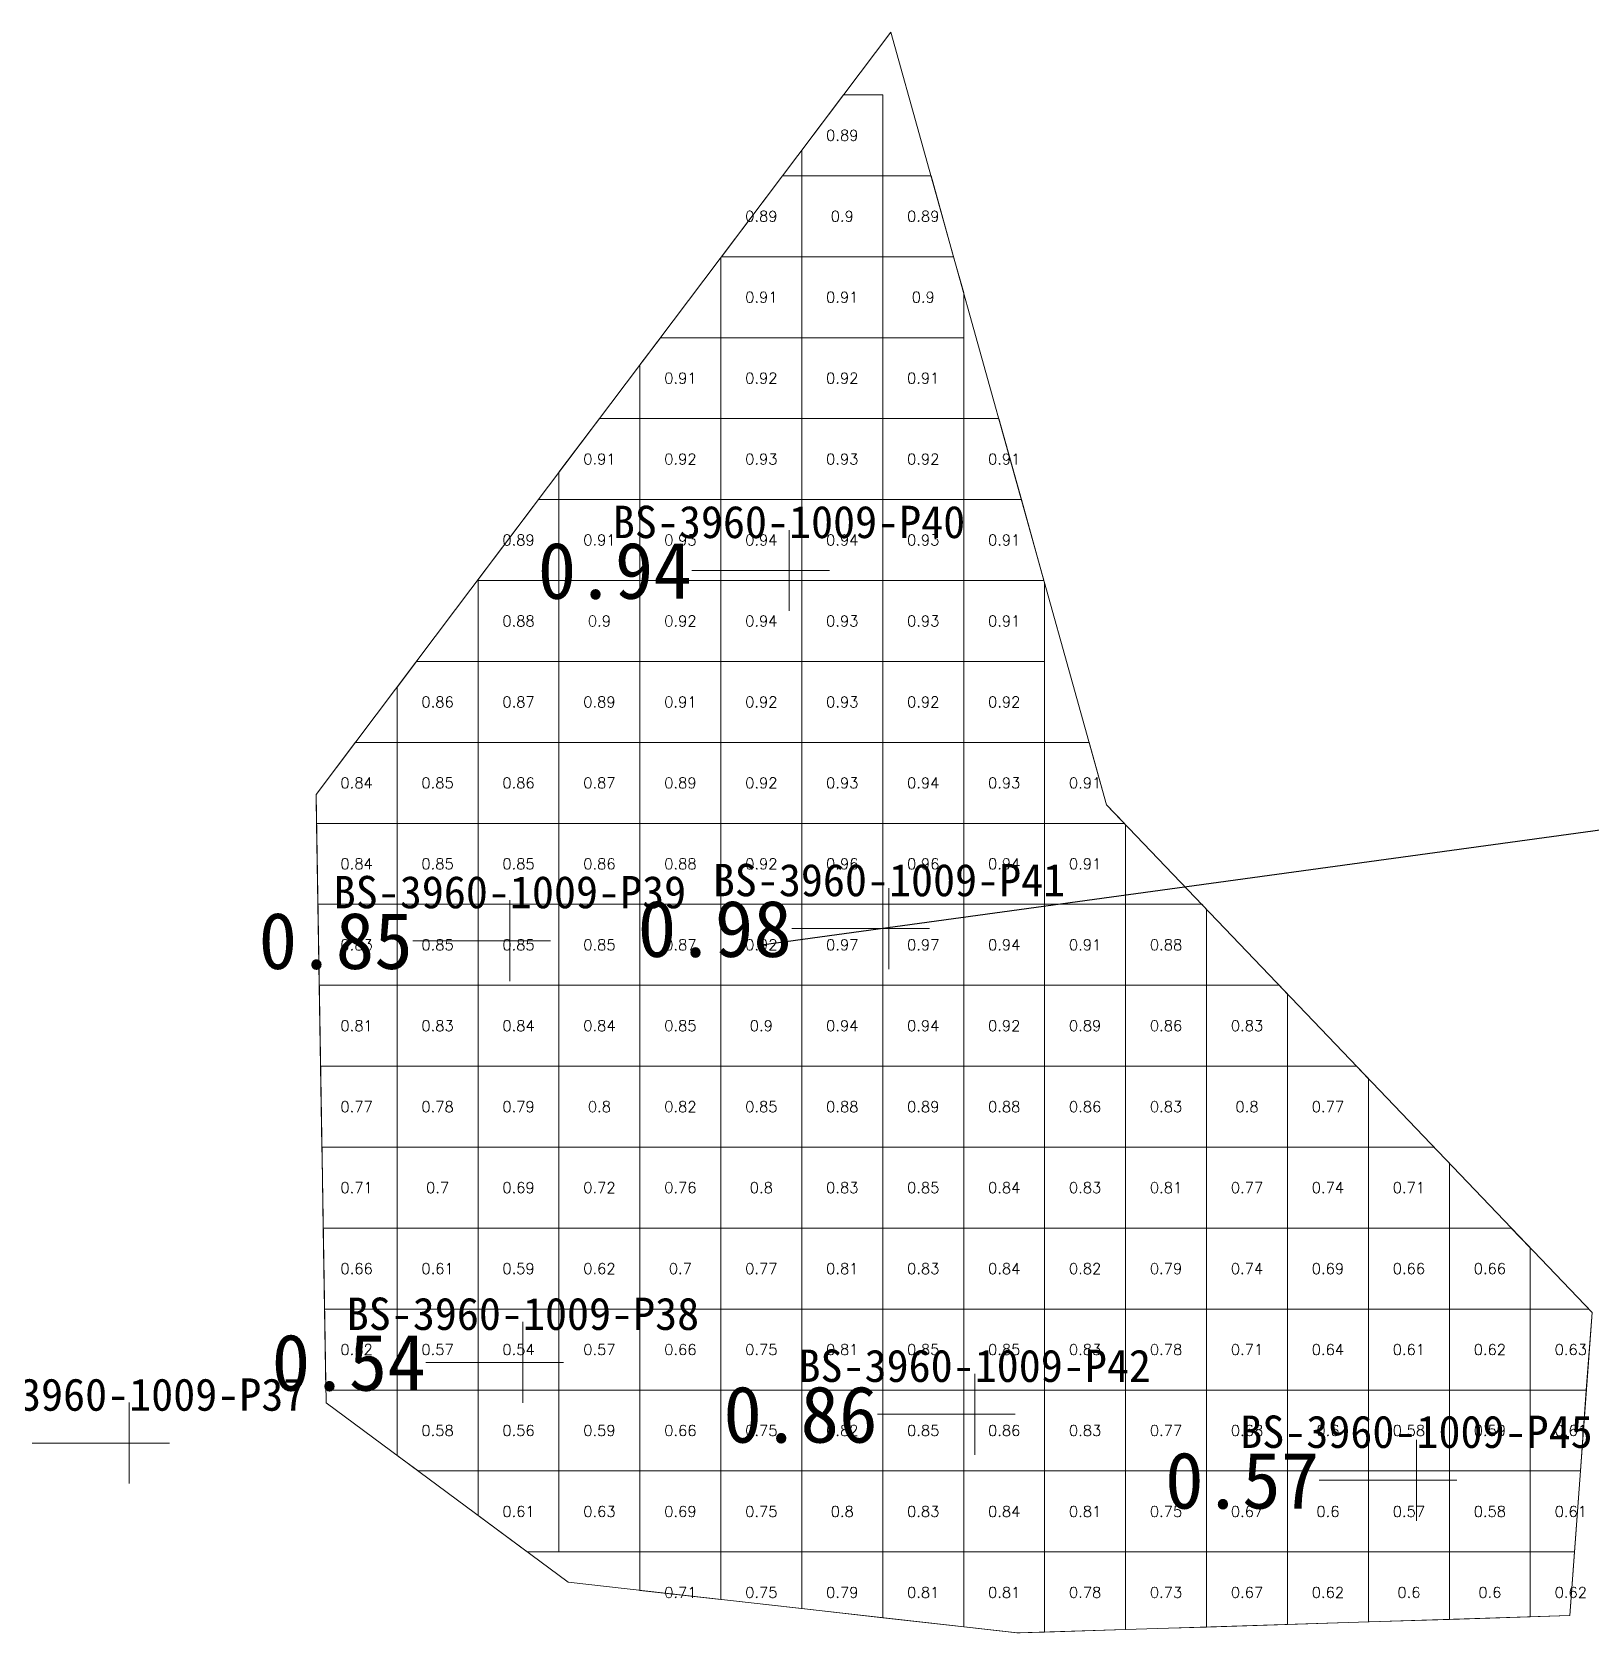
# Model space of a CAD drawing. Header units: inches. Extents: x 469908 to 470062, y 4349724 to 4349845.
# Drawn here: x 470004.42 to 470023.69, y 4349825.17 to 4349844.95 of the extents above; entities that cross this region are included whole.
import ezdxf
from ezdxf.enums import TextEntityAlignment as Align

# ---------------------------------------------------------------- set-up
doc = ezdxf.new("R2010")
doc.units = ezdxf.units.IN
doc.header["$MEASUREMENT"] = 0
for name, color, linetype, lineweight in [('0.500-1.000', 7, 'Continuous', 0), ('孔口文字', 7, 'Continuous', 0), ('点', 7, 'Continuous', 0), ('爆区方格网', 7, 'Continuous', 0), ('线条', 7, 'Continuous', 0), ('钻孔', 7, 'Continuous', 0)]:
    doc.layers.add(name, color=color, linetype=linetype, lineweight=lineweight)
doc.styles.add('3dmine_textStyle_1', font='txt.shx', dxfattribs={"height": 1, "bigfont": 'gbcbig.shx'})
doc.styles.add('3dmine_textStyle_2', font='simsunb.ttf', dxfattribs={"height": 1})

msp = doc.modelspace()

# ---------------------------------------------------------------- texts
at = {"color": 4, "linetype": 'Continuous', "lineweight": 0, "true_color": 0x00ffff, "style": '3dmine_textStyle_1'}
for s, p in [('0.89', (470014.429, 4349843.675, 3955.184)), ('0.89', (470013.429, 4349842.675, 3955.184)), ('0.9', (470014.429, 4349842.675, 3955.184)), ('0.89', (470015.429, 4349842.675, 3955.184)), ('0.91', (470013.429, 4349841.675, 3955.184)), ('0.91', (470014.429, 4349841.675, 3955.184)), ('0.9', (470015.429, 4349841.675, 3955.184)), ('0.91', (470012.429, 4349840.675, 3955.184)), ('0.92', (470013.429, 4349840.675, 3955.184)), ('0.92', (470014.429, 4349840.675, 3955.184)), ('0.91', (470015.429, 4349840.675, 3955.184)), ('0.91', (470011.429, 4349839.675, 3955.184)), ('0.92', (470012.429, 4349839.675, 3955.184)), ('0.93', (470013.429, 4349839.675, 3955.184)), ('0.93', (470014.429, 4349839.675, 3955.184)), ('0.92', (470015.429, 4349839.675, 3955.184)), ('0.91', (470016.429, 4349839.675, 3955.184)), ('0.89', (470010.429, 4349838.675, 3955.184)), ('0.91', (470011.429, 4349838.675, 3955.184)), ('0.93', (470012.429, 4349838.675, 3955.184)), ('0.94', (470013.429, 4349838.675, 3955.184)), ('0.94', (470014.429, 4349838.675, 3955.184)), ('0.93', (470015.429, 4349838.675, 3955.184)), ('0.91', (470016.429, 4349838.675, 3955.184)), ('0.88', (470010.429, 4349837.675, 3955.184)), ('0.9', (470011.429, 4349837.675, 3955.184)), ('0.92', (470012.429, 4349837.675, 3955.184)), ('0.94', (470013.429, 4349837.675, 3955.184)), ('0.93', (470014.429, 4349837.675, 3955.184)), ('0.93', (470015.429, 4349837.675, 3955.184)), ('0.91', (470016.429, 4349837.675, 3955.184)), ('0.86', (470009.429, 4349836.675, 3955.184)), ('0.87', (470010.429, 4349836.675, 3955.184)), ('0.89', (470011.429, 4349836.675, 3955.184)), ('0.91', (470012.429, 4349836.675, 3955.184)), ('0.92', (470013.429, 4349836.675, 3955.184)), ('0.93', (470014.429, 4349836.675, 3955.184)), ('0.92', (470015.429, 4349836.675, 3955.184)), ('0.92', (470016.429, 4349836.675, 3955.184)), ('0.84', (470008.429, 4349835.675, 3955.184)), ('0.85', (470009.429, 4349835.675, 3955.184)), ('0.86', (470010.429, 4349835.675, 3955.184)), ('0.87', (470011.429, 4349835.675, 3955.184)), ('0.89', (470012.429, 4349835.675, 3955.184)), ('0.92', (470013.429, 4349835.675, 3955.184)), ('0.93', (470014.429, 4349835.675, 3955.184)), ('0.94', (470015.429, 4349835.675, 3955.184)), ('0.93', (470016.429, 4349835.675, 3955.184)), ('0.91', (470017.429, 4349835.675, 3955.184)), ('0.84', (470008.429, 4349834.675, 3955.184)), ('0.85', (470009.429, 4349834.675, 3955.184)), ('0.85', (470010.429, 4349834.675, 3955.184)), ('0.86', (470011.429, 4349834.675, 3955.184)), ('0.88', (470012.429, 4349834.675, 3955.184)), ('0.92', (470013.429, 4349834.675, 3955.184)), ('0.96', (470014.429, 4349834.675, 3955.184)), ('0.96', (470015.429, 4349834.675, 3955.184)), ('0.94', (470016.429, 4349834.675, 3955.184)), ('0.91', (470017.429, 4349834.675, 3955.184)), ('0.83', (470008.429, 4349833.675, 3955.184)), ('0.85', (470009.429, 4349833.675, 3955.184)), ('0.85', (470010.429, 4349833.675, 3955.184)), ('0.85', (470011.429, 4349833.675, 3955.184)), ('0.87', (470012.429, 4349833.675, 3955.184)), ('0.92', (470013.429, 4349833.675, 3955.184)), ('0.97', (470014.429, 4349833.675, 3955.184)), ('0.97', (470015.429, 4349833.675, 3955.184)), ('0.94', (470016.429, 4349833.675, 3955.184)), ('0.91', (470017.429, 4349833.675, 3955.184)), ('0.88', (470018.429, 4349833.675, 3955.184)), ('0.81', (470008.429, 4349832.675, 3955.184)), ('0.83', (470009.429, 4349832.675, 3955.184)), ('0.84', (470010.429, 4349832.675, 3955.184)), ('0.84', (470011.429, 4349832.675, 3955.184)), ('0.85', (470012.429, 4349832.675, 3955.184)), ('0.9', (470013.429, 4349832.675, 3955.184)), ('0.94', (470014.429, 4349832.675, 3955.184)), ('0.94', (470015.429, 4349832.675, 3955.184)), ('0.92', (470016.429, 4349832.675, 3955.184)), ('0.89', (470017.429, 4349832.675, 3955.184)), ('0.86', (470018.429, 4349832.675, 3955.184)), ('0.83', (470019.429, 4349832.675, 3955.184)), ('0.77', (470008.429, 4349831.675, 3955.184)), ('0.78', (470009.429, 4349831.675, 3955.184)), ('0.79', (470010.429, 4349831.675, 3955.184)), ('0.8', (470011.429, 4349831.675, 3955.184)), ('0.82', (470012.429, 4349831.675, 3955.184)), ('0.85', (470013.429, 4349831.675, 3955.184)), ('0.88', (470014.429, 4349831.675, 3955.184)), ('0.89', (470015.429, 4349831.675, 3955.184)), ('0.88', (470016.429, 4349831.675, 3955.184)), ('0.86', (470017.429, 4349831.675, 3955.184)), ('0.83', (470018.429, 4349831.675, 3955.184)), ('0.8', (470019.429, 4349831.675, 3955.184)), ('0.77', (470020.429, 4349831.675, 3955.184)), ('0.71', (470008.429, 4349830.675, 3955.184)), ('0.7', (470009.429, 4349830.675, 3955.184)), ('0.69', (470010.429, 4349830.675, 3955.184)), ('0.72', (470011.429, 4349830.675, 3955.184)), ('0.76', (470012.429, 4349830.675, 3955.184)), ('0.8', (470013.429, 4349830.675, 3955.184)), ('0.83', (470014.429, 4349830.675, 3955.184)), ('0.85', (470015.429, 4349830.675, 3955.184)), ('0.84', (470016.429, 4349830.675, 3955.184)), ('0.83', (470017.429, 4349830.675, 3955.184)), ('0.81', (470018.429, 4349830.675, 3955.184)), ('0.77', (470019.429, 4349830.675, 3955.184)), ('0.74', (470020.429, 4349830.675, 3955.184)), ('0.71', (470021.429, 4349830.675, 3955.184)), ('0.66', (470008.429, 4349829.675, 3955.184)), ('0.61', (470009.429, 4349829.675, 3955.184)), ('0.59', (470010.429, 4349829.675, 3955.184)), ('0.62', (470011.429, 4349829.675, 3955.184)), ('0.7', (470012.429, 4349829.675, 3955.184)), ('0.77', (470013.429, 4349829.675, 3955.184)), ('0.81', (470014.429, 4349829.675, 3955.184)), ('0.83', (470015.429, 4349829.675, 3955.184)), ('0.84', (470016.429, 4349829.675, 3955.184)), ('0.82', (470017.429, 4349829.675, 3955.184)), ('0.79', (470018.429, 4349829.675, 3955.184)), ('0.74', (470019.429, 4349829.675, 3955.184)), ('0.69', (470020.429, 4349829.675, 3955.184)), ('0.66', (470021.429, 4349829.675, 3955.184)), ('0.66', (470022.429, 4349829.675, 3955.184)), ('0.62', (470008.429, 4349828.675, 3955.184)), ('0.57', (470009.429, 4349828.675, 3955.184)), ('0.54', (470010.429, 4349828.675, 3955.184)), ('0.57', (470011.429, 4349828.675, 3955.184)), ('0.66', (470012.429, 4349828.675, 3955.184)), ('0.75', (470013.429, 4349828.675, 3955.184)), ('0.81', (470014.429, 4349828.675, 3955.184)), ('0.85', (470015.429, 4349828.675, 3955.184)), ('0.85', (470016.429, 4349828.675, 3955.184)), ('0.83', (470017.429, 4349828.675, 3955.184)), ('0.78', (470018.429, 4349828.675, 3955.184)), ('0.71', (470019.429, 4349828.675, 3955.184)), ('0.64', (470020.429, 4349828.675, 3955.184)), ('0.61', (470021.429, 4349828.675, 3955.184)), ('0.62', (470022.429, 4349828.675, 3955.184)), ('0.63', (470023.429, 4349828.675, 3955.184)), ('0.58', (470009.429, 4349827.675, 3955.184)), ('0.56', (470010.429, 4349827.675, 3955.184)), ('0.59', (470011.429, 4349827.675, 3955.184)), ('0.66', (470012.429, 4349827.675, 3955.184)), ('0.75', (470013.429, 4349827.675, 3955.184)), ('0.82', (470014.429, 4349827.675, 3955.184)), ('0.85', (470015.429, 4349827.675, 3955.184)), ('0.86', (470016.429, 4349827.675, 3955.184)), ('0.83', (470017.429, 4349827.675, 3955.184)), ('0.77', (470018.429, 4349827.675, 3955.184)), ('0.68', (470019.429, 4349827.675, 3955.184)), ('0.6', (470020.429, 4349827.675, 3955.184)), ('0.58', (470021.429, 4349827.675, 3955.184)), ('0.59', (470022.429, 4349827.675, 3955.184)), ('0.61', (470023.429, 4349827.675, 3955.184)), ('0.61', (470010.429, 4349826.675, 3955.184)), ('0.63', (470011.429, 4349826.675, 3955.184)), ('0.69', (470012.429, 4349826.675, 3955.184)), ('0.75', (470013.429, 4349826.675, 3955.184)), ('0.8', (470014.429, 4349826.675, 3955.184)), ('0.83', (470015.429, 4349826.675, 3955.184)), ('0.84', (470016.429, 4349826.675, 3955.184)), ('0.81', (470017.429, 4349826.675, 3955.184)), ('0.75', (470018.429, 4349826.675, 3955.184)), ('0.67', (470019.429, 4349826.675, 3955.184)), ('0.6', (470020.429, 4349826.675, 3955.184)), ('0.57', (470021.429, 4349826.675, 3955.184)), ('0.58', (470022.429, 4349826.675, 3955.184)), ('0.61', (470023.429, 4349826.675, 3955.184)), ('0.71', (470012.429, 4349825.675, 3955.184)), ('0.75', (470013.429, 4349825.675, 3955.184)), ('0.79', (470014.429, 4349825.675, 3955.184)), ('0.81', (470015.429, 4349825.675, 3955.184)), ('0.81', (470016.429, 4349825.675, 3955.184)), ('0.78', (470017.429, 4349825.675, 3955.184)), ('0.73', (470018.429, 4349825.675, 3955.184)), ('0.67', (470019.429, 4349825.675, 3955.184)), ('0.62', (470020.429, 4349825.675, 3955.184)), ('0.6', (470021.429, 4349825.675, 3955.184)), ('0.6', (470022.429, 4349825.675, 3955.184)), ('0.62', (470023.429, 4349825.675, 3955.184))]:
    msp.add_text(s, height=0.1333, dxfattribs=at).set_placement(p, align=Align.MIDDLE_CENTER)
at = {"layer": '孔口文字', "color": 138, "linetype": 'Continuous', "lineweight": 0, "true_color": 0x004c4c, "style": '3dmine_textStyle_2'}
for s, p in [('BS-3960-1009-P40', (470013.771, 4349838.699, 3954.206)), ('BS-3960-1009-P41', (470015.006, 4349834.275, 3955.036)), ('BS-3960-1009-P39', (470010.323, 4349834.126, 3954.789)), ('BS-3960-1009-P38', (470010.484, 4349828.917, 3955.898)), ('BS-3960-1009-P42', (470016.065, 4349828.275, 3955.653)), ('BS-3960-1009-P37', (470005.619, 4349827.919, 3956.741)), ('BS-3960-1009-P45', (470021.522, 4349827.46, 3955.184))]:
    msp.add_text(s, height=0.4, dxfattribs=at).set_placement(p, align=Align.CENTER)
at = {"layer": '钻孔', "color": 4, "linetype": 'Continuous', "lineweight": 0, "true_color": 0x00ffff, "style": '3dmine_textStyle_2'}
for s, p in [('0.94', (470012.571, 4349838.299, 3954.206)), ('0.85', (470009.123, 4349833.726, 3954.789)), ('0.98', (470013.806, 4349833.875, 3955.036)), ('0.54', (470009.284, 4349828.517, 3955.898)), ('0.86', (470014.865, 4349827.875, 3955.653)), ('0.57', (470020.322, 4349827.06, 3955.184))]:
    msp.add_text(s, height=0.7, dxfattribs=at).set_placement(p, align=Align.MIDDLE_RIGHT)

# ---------------------------------------------------------------- hatches: boundary and pattern name
at = {"layer": '钻孔', "linetype": 'Continuous', "lineweight": 0, "true_color": 0x00ffff, "extrusion": (0, 1, 0)}
for points in [[(-470014.771, 3950.206), (-470013.771, 3950.206), (-470013.771, 3954.206), (-470014.771, 3954.206)], [(-470016.006, 3950.036), (-470015.006, 3950.036), (-470015.006, 3955.036), (-470016.006, 3955.036)], [(-470011.323, 3949.789), (-470010.323, 3949.789), (-470010.323, 3954.789), (-470011.323, 3954.789)], [(-470011.484, 3949.898), (-470010.484, 3949.898), (-470010.484, 3955.898), (-470011.484, 3955.898)], [(-470017.065, 3949.653), (-470016.065, 3949.653), (-470016.065, 3955.653), (-470017.065, 3955.653)], [(-470022.522, 3950.184), (-470021.522, 3950.184), (-470021.522, 3955.184), (-470022.522, 3955.184)]]:
    msp.add_hatch(color=4, dxfattribs=at).paths.add_polyline_path(points, flags=0)
at = {"layer": '钻孔', "linetype": 'Continuous', "lineweight": 0, "true_color": 0x808080, "extrusion": (0, 1, 0)}
msp.add_hatch(color=8, dxfattribs=at).paths.add_polyline_path([(-470006.619, 3949.741), (-470005.619, 3949.741), (-470005.619, 3956.741), (-470006.619, 3956.741)], flags=0)

# ---------------------------------------------------------------- linework, layer by layer
msp.add_line((470013.429, 4349833.675, 3955.184), (470048.311, 4349838.451))
at = {"layer": '0.500-1.000', "color": 4, "linetype": 'Continuous', "lineweight": 0, "true_color": 0x00ffff}
msp.add_lwpolyline([(470017.278, 4349836.894), (470017.694, 4349835.405), (470020.432, 4349832.541), (470023.691, 4349829.133), (470023.416, 4349825.389), (470018.46, 4349825.233), (470016.593, 4349825.174), (470012.974, 4349825.582), (470011.043, 4349825.8), (470008.052, 4349828.018), (470008.002, 4349831.047), (470007.928, 4349835.532), (470009.652, 4349837.818), (470015.03, 4349844.951), (470017.278, 4349836.894)], dxfattribs=at)
at = {"layer": '点', "color": 138, "linetype": 'Continuous', "lineweight": 0, "true_color": 0x004c4c}
for points, elevation in [([(470013.771, 4349837.799), (470013.771, 4349838.799)], 3954.206), ([(470014.271, 4349838.299), (470013.271, 4349838.299)], 3954.206), ([(470015.006, 4349833.375), (470015.006, 4349834.375)], 3955.036), ([(470010.323, 4349833.226), (470010.323, 4349834.226)], 3954.789), ([(470015.506, 4349833.875), (470014.506, 4349833.875)], 3955.036), ([(470010.823, 4349833.726), (470009.823, 4349833.726)], 3954.789), ([(470010.484, 4349828.017), (470010.484, 4349829.017)], 3955.898), ([(470010.984, 4349828.517), (470009.984, 4349828.517)], 3955.898), ([(470016.065, 4349827.375), (470016.065, 4349828.375)], 3955.653), ([(470005.619, 4349827.019), (470005.619, 4349828.019)], 3956.741), ([(470016.565, 4349827.875), (470015.565, 4349827.875)], 3955.653), ([(470021.522, 4349826.56), (470021.522, 4349827.56)], 3955.184), ([(470006.119, 4349827.519), (470005.119, 4349827.519)], 3956.741), ([(470022.022, 4349827.06), (470021.022, 4349827.06)], 3955.184)]:
    msp.add_lwpolyline(points, dxfattribs=dict(at, elevation=elevation))
at = {"layer": '爆区方格网', "color": 4, "linetype": 'Continuous', "lineweight": 0, "true_color": 0x00ffff, "elevation": 3955.184}
for points in [[(470014.929, 4349843.175), (470013.929, 4349843.175), (470013.929, 4349843.491), (470014.445, 4349844.175), (470014.929, 4349844.175), (470014.929, 4349843.175)], [(470013.929, 4349842.175), (470012.937, 4349842.175), (470013.691, 4349843.175), (470013.929, 4349843.175), (470013.929, 4349842.175)], [(470014.929, 4349842.175), (470013.929, 4349842.175), (470013.929, 4349843.175), (470014.929, 4349843.175), (470014.929, 4349842.175)], [(470015.805, 4349842.175), (470014.929, 4349842.175), (470014.929, 4349843.175), (470015.526, 4349843.175), (470015.805, 4349842.175)], [(470013.929, 4349841.175), (470012.929, 4349841.175), (470012.929, 4349842.164), (470012.937, 4349842.175), (470013.929, 4349842.175), (470013.929, 4349841.175)], [(470014.929, 4349841.175), (470013.929, 4349841.175), (470013.929, 4349842.175), (470014.929, 4349842.175), (470014.929, 4349841.175)], [(470015.929, 4349841.729), (470015.929, 4349841.175), (470014.929, 4349841.175), (470014.929, 4349842.175), (470015.805, 4349842.175), (470015.929, 4349841.729)], [(470012.929, 4349840.175), (470011.929, 4349840.175), (470011.929, 4349840.838), (470012.183, 4349841.175), (470012.929, 4349841.175), (470012.929, 4349840.175)], [(470013.929, 4349840.175), (470012.929, 4349840.175), (470012.929, 4349841.175), (470013.929, 4349841.175), (470013.929, 4349840.175)], [(470014.929, 4349840.175), (470013.929, 4349840.175), (470013.929, 4349841.175), (470014.929, 4349841.175), (470014.929, 4349840.175)], [(470015.929, 4349840.175), (470014.929, 4349840.175), (470014.929, 4349841.175), (470015.929, 4349841.175), (470015.929, 4349840.175)], [(470011.929, 4349839.175), (470010.929, 4349839.175), (470010.929, 4349839.512), (470011.429, 4349840.175), (470011.929, 4349840.175), (470011.929, 4349839.175)], [(470012.929, 4349839.175), (470011.929, 4349839.175), (470011.929, 4349840.175), (470012.929, 4349840.175), (470012.929, 4349839.175)], [(470013.929, 4349839.175), (470012.929, 4349839.175), (470012.929, 4349840.175), (470013.929, 4349840.175), (470013.929, 4349839.175)], [(470014.929, 4349839.175), (470013.929, 4349839.175), (470013.929, 4349840.175), (470014.929, 4349840.175), (470014.929, 4349839.175)], [(470015.929, 4349839.175), (470014.929, 4349839.175), (470014.929, 4349840.175), (470015.929, 4349840.175), (470015.929, 4349839.175)], [(470016.642, 4349839.175), (470015.929, 4349839.175), (470015.929, 4349840.175), (470016.363, 4349840.175), (470016.642, 4349839.175)], [(470010.929, 4349838.175), (470009.929, 4349838.175), (470009.929, 4349838.186), (470010.675, 4349839.175), (470010.929, 4349839.175), (470010.929, 4349838.175)], [(470011.929, 4349838.175), (470010.929, 4349838.175), (470010.929, 4349839.175), (470011.929, 4349839.175), (470011.929, 4349838.175)], [(470012.929, 4349838.175), (470011.929, 4349838.175), (470011.929, 4349839.175), (470012.929, 4349839.175), (470012.929, 4349838.175)], [(470013.929, 4349838.175), (470012.929, 4349838.175), (470012.929, 4349839.175), (470013.929, 4349839.175), (470013.929, 4349838.175)], [(470014.929, 4349838.175), (470013.929, 4349838.175), (470013.929, 4349839.175), (470014.929, 4349839.175), (470014.929, 4349838.175)], [(470015.929, 4349838.175), (470014.929, 4349838.175), (470014.929, 4349839.175), (470015.929, 4349839.175), (470015.929, 4349838.175)], [(470016.921, 4349838.175), (470015.929, 4349838.175), (470015.929, 4349839.175), (470016.642, 4349839.175), (470016.921, 4349838.175)], [(470010.929, 4349837.175), (470009.929, 4349837.175), (470009.929, 4349838.175), (470010.929, 4349838.175), (470010.929, 4349837.175)], [(470011.929, 4349837.175), (470010.929, 4349837.175), (470010.929, 4349838.175), (470011.929, 4349838.175), (470011.929, 4349837.175)], [(470012.929, 4349837.175), (470011.929, 4349837.175), (470011.929, 4349838.175), (470012.929, 4349838.175), (470012.929, 4349837.175)], [(470013.929, 4349837.175), (470012.929, 4349837.175), (470012.929, 4349838.175), (470013.929, 4349838.175), (470013.929, 4349837.175)], [(470014.929, 4349837.175), (470013.929, 4349837.175), (470013.929, 4349838.175), (470014.929, 4349838.175), (470014.929, 4349837.175)], [(470015.929, 4349837.175), (470014.929, 4349837.175), (470014.929, 4349838.175), (470015.929, 4349838.175), (470015.929, 4349837.175)], [(470016.929, 4349838.146), (470016.929, 4349837.175), (470015.929, 4349837.175), (470015.929, 4349838.175), (470016.921, 4349838.175), (470016.929, 4349838.146)], [(470009.929, 4349836.175), (470008.929, 4349836.175), (470008.929, 4349836.859), (470009.167, 4349837.175), (470009.929, 4349837.175), (470009.929, 4349836.175)], [(470010.929, 4349836.175), (470009.929, 4349836.175), (470009.929, 4349837.175), (470010.929, 4349837.175), (470010.929, 4349836.175)], [(470011.929, 4349836.175), (470010.929, 4349836.175), (470010.929, 4349837.175), (470011.929, 4349837.175), (470011.929, 4349836.175)], [(470012.929, 4349836.175), (470011.929, 4349836.175), (470011.929, 4349837.175), (470012.929, 4349837.175), (470012.929, 4349836.175)], [(470013.929, 4349836.175), (470012.929, 4349836.175), (470012.929, 4349837.175), (470013.929, 4349837.175), (470013.929, 4349836.175)], [(470014.929, 4349836.175), (470013.929, 4349836.175), (470013.929, 4349837.175), (470014.929, 4349837.175), (470014.929, 4349836.175)], [(470015.929, 4349836.175), (470014.929, 4349836.175), (470014.929, 4349837.175), (470015.929, 4349837.175), (470015.929, 4349836.175)], [(470016.929, 4349836.175), (470015.929, 4349836.175), (470015.929, 4349837.175), (470016.929, 4349837.175), (470016.929, 4349836.175)], [(470008.929, 4349835.175), (470007.934, 4349835.175), (470007.929, 4349835.471), (470007.929, 4349835.533), (470008.413, 4349836.175), (470008.929, 4349836.175), (470008.929, 4349835.175)], [(470009.929, 4349835.175), (470008.929, 4349835.175), (470008.929, 4349836.175), (470009.929, 4349836.175), (470009.929, 4349835.175)], [(470010.929, 4349835.175), (470009.929, 4349835.175), (470009.929, 4349836.175), (470010.929, 4349836.175), (470010.929, 4349835.175)], [(470011.929, 4349835.175), (470010.929, 4349835.175), (470010.929, 4349836.175), (470011.929, 4349836.175), (470011.929, 4349835.175)], [(470012.929, 4349835.175), (470011.929, 4349835.175), (470011.929, 4349836.175), (470012.929, 4349836.175), (470012.929, 4349835.175)], [(470013.929, 4349835.175), (470012.929, 4349835.175), (470012.929, 4349836.175), (470013.929, 4349836.175), (470013.929, 4349835.175)], [(470014.929, 4349835.175), (470013.929, 4349835.175), (470013.929, 4349836.175), (470014.929, 4349836.175), (470014.929, 4349835.175)], [(470015.929, 4349835.175), (470014.929, 4349835.175), (470014.929, 4349836.175), (470015.929, 4349836.175), (470015.929, 4349835.175)], [(470016.929, 4349835.175), (470015.929, 4349835.175), (470015.929, 4349836.175), (470016.929, 4349836.175), (470016.929, 4349835.175)], [(470017.694, 4349835.405), (470017.914, 4349835.175), (470016.929, 4349835.175), (470016.929, 4349836.175), (470017.479, 4349836.175), (470017.694, 4349835.405)], [(470008.929, 4349834.175), (470007.95, 4349834.175), (470007.934, 4349835.175), (470008.929, 4349835.175), (470008.929, 4349834.175)], [(470009.929, 4349834.175), (470008.929, 4349834.175), (470008.929, 4349835.175), (470009.929, 4349835.175), (470009.929, 4349834.175)], [(470010.929, 4349834.175), (470009.929, 4349834.175), (470009.929, 4349835.175), (470010.929, 4349835.175), (470010.929, 4349834.175)], [(470011.929, 4349834.175), (470010.929, 4349834.175), (470010.929, 4349835.175), (470011.929, 4349835.175), (470011.929, 4349834.175)], [(470012.929, 4349834.175), (470011.929, 4349834.175), (470011.929, 4349835.175), (470012.929, 4349835.175), (470012.929, 4349834.175)], [(470013.929, 4349834.175), (470012.929, 4349834.175), (470012.929, 4349835.175), (470013.929, 4349835.175), (470013.929, 4349834.175)], [(470014.929, 4349834.175), (470013.929, 4349834.175), (470013.929, 4349835.175), (470014.929, 4349835.175), (470014.929, 4349834.175)], [(470015.929, 4349834.175), (470014.929, 4349834.175), (470014.929, 4349835.175), (470015.929, 4349835.175), (470015.929, 4349834.175)], [(470016.929, 4349834.175), (470015.929, 4349834.175), (470015.929, 4349835.175), (470016.929, 4349835.175), (470016.929, 4349834.175)], [(470017.929, 4349835.159), (470017.929, 4349834.175), (470016.929, 4349834.175), (470016.929, 4349835.175), (470017.914, 4349835.175), (470017.929, 4349835.159)], [(470008.929, 4349833.175), (470007.967, 4349833.175), (470007.95, 4349834.175), (470008.929, 4349834.175), (470008.929, 4349833.175)], [(470009.929, 4349833.175), (470008.929, 4349833.175), (470008.929, 4349834.175), (470009.929, 4349834.175), (470009.929, 4349833.175)], [(470010.929, 4349833.175), (470009.929, 4349833.175), (470009.929, 4349834.175), (470010.929, 4349834.175), (470010.929, 4349833.175)], [(470011.929, 4349833.175), (470010.929, 4349833.175), (470010.929, 4349834.175), (470011.929, 4349834.175), (470011.929, 4349833.175)], [(470012.929, 4349833.175), (470011.929, 4349833.175), (470011.929, 4349834.175), (470012.929, 4349834.175), (470012.929, 4349833.175)], [(470013.929, 4349833.175), (470012.929, 4349833.175), (470012.929, 4349834.175), (470013.929, 4349834.175), (470013.929, 4349833.175)], [(470014.929, 4349833.175), (470013.929, 4349833.175), (470013.929, 4349834.175), (470014.929, 4349834.175), (470014.929, 4349833.175)], [(470015.929, 4349833.175), (470014.929, 4349833.175), (470014.929, 4349834.175), (470015.929, 4349834.175), (470015.929, 4349833.175)], [(470016.929, 4349833.175), (470015.929, 4349833.175), (470015.929, 4349834.175), (470016.929, 4349834.175), (470016.929, 4349833.175)], [(470017.929, 4349833.175), (470016.929, 4349833.175), (470016.929, 4349834.175), (470017.929, 4349834.175), (470017.929, 4349833.175)], [(470018.929, 4349834.113), (470018.929, 4349833.175), (470017.929, 4349833.175), (470017.929, 4349834.175), (470018.87, 4349834.175), (470018.929, 4349834.113)], [(470008.929, 4349832.175), (470007.983, 4349832.175), (470007.967, 4349833.175), (470008.929, 4349833.175), (470008.929, 4349832.175)], [(470009.929, 4349832.175), (470008.929, 4349832.175), (470008.929, 4349833.175), (470009.929, 4349833.175), (470009.929, 4349832.175)], [(470010.929, 4349832.175), (470009.929, 4349832.175), (470009.929, 4349833.175), (470010.929, 4349833.175), (470010.929, 4349832.175)], [(470011.929, 4349832.175), (470010.929, 4349832.175), (470010.929, 4349833.175), (470011.929, 4349833.175), (470011.929, 4349832.175)], [(470012.929, 4349832.175), (470011.929, 4349832.175), (470011.929, 4349833.175), (470012.929, 4349833.175), (470012.929, 4349832.175)], [(470013.929, 4349832.175), (470012.929, 4349832.175), (470012.929, 4349833.175), (470013.929, 4349833.175), (470013.929, 4349832.175)], [(470014.929, 4349832.175), (470013.929, 4349832.175), (470013.929, 4349833.175), (470014.929, 4349833.175), (470014.929, 4349832.175)], [(470015.929, 4349832.175), (470014.929, 4349832.175), (470014.929, 4349833.175), (470015.929, 4349833.175), (470015.929, 4349832.175)], [(470016.929, 4349832.175), (470015.929, 4349832.175), (470015.929, 4349833.175), (470016.929, 4349833.175), (470016.929, 4349832.175)], [(470017.929, 4349832.175), (470016.929, 4349832.175), (470016.929, 4349833.175), (470017.929, 4349833.175), (470017.929, 4349832.175)], [(470018.929, 4349832.175), (470017.929, 4349832.175), (470017.929, 4349833.175), (470018.929, 4349833.175), (470018.929, 4349832.175)], [(470019.929, 4349833.067), (470019.929, 4349832.175), (470018.929, 4349832.175), (470018.929, 4349833.175), (470019.826, 4349833.175), (470019.929, 4349833.067)], [(470008.929, 4349831.175), (470008, 4349831.175), (470007.983, 4349832.175), (470008.929, 4349832.175), (470008.929, 4349831.175)], [(470009.929, 4349831.175), (470008.929, 4349831.175), (470008.929, 4349832.175), (470009.929, 4349832.175), (470009.929, 4349831.175)], [(470010.929, 4349831.175), (470009.929, 4349831.175), (470009.929, 4349832.175), (470010.929, 4349832.175), (470010.929, 4349831.175)], [(470011.929, 4349831.175), (470010.929, 4349831.175), (470010.929, 4349832.175), (470011.929, 4349832.175), (470011.929, 4349831.175)], [(470012.929, 4349831.175), (470011.929, 4349831.175), (470011.929, 4349832.175), (470012.929, 4349832.175), (470012.929, 4349831.175)], [(470013.929, 4349831.175), (470012.929, 4349831.175), (470012.929, 4349832.175), (470013.929, 4349832.175), (470013.929, 4349831.175)], [(470014.929, 4349831.175), (470013.929, 4349831.175), (470013.929, 4349832.175), (470014.929, 4349832.175), (470014.929, 4349831.175)], [(470015.929, 4349831.175), (470014.929, 4349831.175), (470014.929, 4349832.175), (470015.929, 4349832.175), (470015.929, 4349831.175)], [(470016.929, 4349831.175), (470015.929, 4349831.175), (470015.929, 4349832.175), (470016.929, 4349832.175), (470016.929, 4349831.175)], [(470017.929, 4349831.175), (470016.929, 4349831.175), (470016.929, 4349832.175), (470017.929, 4349832.175), (470017.929, 4349831.175)], [(470018.929, 4349831.175), (470017.929, 4349831.175), (470017.929, 4349832.175), (470018.929, 4349832.175), (470018.929, 4349831.175)], [(470019.929, 4349831.175), (470018.929, 4349831.175), (470018.929, 4349832.175), (470019.929, 4349832.175), (470019.929, 4349831.175)], [(470020.929, 4349832.021), (470020.929, 4349831.175), (470019.929, 4349831.175), (470019.929, 4349832.175), (470020.782, 4349832.175), (470020.929, 4349832.021)], [(470008.929, 4349830.175), (470008.016, 4349830.175), (470008.002, 4349831.047), (470008, 4349831.175), (470008.929, 4349831.175), (470008.929, 4349830.175)], [(470009.929, 4349830.175), (470008.929, 4349830.175), (470008.929, 4349831.175), (470009.929, 4349831.175), (470009.929, 4349830.175)], [(470010.929, 4349830.175), (470009.929, 4349830.175), (470009.929, 4349831.175), (470010.929, 4349831.175), (470010.929, 4349830.175)], [(470011.929, 4349830.175), (470010.929, 4349830.175), (470010.929, 4349831.175), (470011.929, 4349831.175), (470011.929, 4349830.175)], [(470012.929, 4349830.175), (470011.929, 4349830.175), (470011.929, 4349831.175), (470012.929, 4349831.175), (470012.929, 4349830.175)], [(470013.929, 4349830.175), (470012.929, 4349830.175), (470012.929, 4349831.175), (470013.929, 4349831.175), (470013.929, 4349830.175)], [(470014.929, 4349830.175), (470013.929, 4349830.175), (470013.929, 4349831.175), (470014.929, 4349831.175), (470014.929, 4349830.175)], [(470015.929, 4349830.175), (470014.929, 4349830.175), (470014.929, 4349831.175), (470015.929, 4349831.175), (470015.929, 4349830.175)], [(470016.929, 4349830.175), (470015.929, 4349830.175), (470015.929, 4349831.175), (470016.929, 4349831.175), (470016.929, 4349830.175)], [(470017.929, 4349830.175), (470016.929, 4349830.175), (470016.929, 4349831.175), (470017.929, 4349831.175), (470017.929, 4349830.175)], [(470018.929, 4349830.175), (470017.929, 4349830.175), (470017.929, 4349831.175), (470018.929, 4349831.175), (470018.929, 4349830.175)], [(470019.929, 4349830.175), (470018.929, 4349830.175), (470018.929, 4349831.175), (470019.929, 4349831.175), (470019.929, 4349830.175)], [(470020.929, 4349830.175), (470019.929, 4349830.175), (470019.929, 4349831.175), (470020.929, 4349831.175), (470020.929, 4349830.175)], [(470021.929, 4349830.976), (470021.929, 4349830.175), (470020.929, 4349830.175), (470020.929, 4349831.175), (470021.738, 4349831.175), (470021.929, 4349830.976)], [(470008.929, 4349829.175), (470008.033, 4349829.175), (470008.016, 4349830.175), (470008.929, 4349830.175), (470008.929, 4349829.175)], [(470009.929, 4349829.175), (470008.929, 4349829.175), (470008.929, 4349830.175), (470009.929, 4349830.175), (470009.929, 4349829.175)], [(470010.929, 4349829.175), (470009.929, 4349829.175), (470009.929, 4349830.175), (470010.929, 4349830.175), (470010.929, 4349829.175)], [(470011.929, 4349829.175), (470010.929, 4349829.175), (470010.929, 4349830.175), (470011.929, 4349830.175), (470011.929, 4349829.175)], [(470012.929, 4349829.175), (470011.929, 4349829.175), (470011.929, 4349830.175), (470012.929, 4349830.175), (470012.929, 4349829.175)], [(470013.929, 4349829.175), (470012.929, 4349829.175), (470012.929, 4349830.175), (470013.929, 4349830.175), (470013.929, 4349829.175)], [(470014.929, 4349829.175), (470013.929, 4349829.175), (470013.929, 4349830.175), (470014.929, 4349830.175), (470014.929, 4349829.175)], [(470015.929, 4349829.175), (470014.929, 4349829.175), (470014.929, 4349830.175), (470015.929, 4349830.175), (470015.929, 4349829.175)], [(470016.929, 4349829.175), (470015.929, 4349829.175), (470015.929, 4349830.175), (470016.929, 4349830.175), (470016.929, 4349829.175)], [(470017.929, 4349829.175), (470016.929, 4349829.175), (470016.929, 4349830.175), (470017.929, 4349830.175), (470017.929, 4349829.175)], [(470018.929, 4349829.175), (470017.929, 4349829.175), (470017.929, 4349830.175), (470018.929, 4349830.175), (470018.929, 4349829.175)], [(470019.929, 4349829.175), (470018.929, 4349829.175), (470018.929, 4349830.175), (470019.929, 4349830.175), (470019.929, 4349829.175)], [(470020.929, 4349829.175), (470019.929, 4349829.175), (470019.929, 4349830.175), (470020.929, 4349830.175), (470020.929, 4349829.175)], [(470021.929, 4349829.175), (470020.929, 4349829.175), (470020.929, 4349830.175), (470021.929, 4349830.175), (470021.929, 4349829.175)], [(470022.929, 4349829.93), (470022.929, 4349829.175), (470021.929, 4349829.175), (470021.929, 4349830.175), (470022.694, 4349830.175), (470022.929, 4349829.93)], [(470008.929, 4349828.175), (470008.049, 4349828.175), (470008.033, 4349829.175), (470008.929, 4349829.175), (470008.929, 4349828.175)], [(470009.929, 4349828.175), (470008.929, 4349828.175), (470008.929, 4349829.175), (470009.929, 4349829.175), (470009.929, 4349828.175)], [(470010.929, 4349828.175), (470009.929, 4349828.175), (470009.929, 4349829.175), (470010.929, 4349829.175), (470010.929, 4349828.175)], [(470011.929, 4349828.175), (470010.929, 4349828.175), (470010.929, 4349829.175), (470011.929, 4349829.175), (470011.929, 4349828.175)], [(470012.929, 4349828.175), (470011.929, 4349828.175), (470011.929, 4349829.175), (470012.929, 4349829.175), (470012.929, 4349828.175)], [(470013.929, 4349828.175), (470012.929, 4349828.175), (470012.929, 4349829.175), (470013.929, 4349829.175), (470013.929, 4349828.175)], [(470014.929, 4349828.175), (470013.929, 4349828.175), (470013.929, 4349829.175), (470014.929, 4349829.175), (470014.929, 4349828.175)], [(470015.929, 4349828.175), (470014.929, 4349828.175), (470014.929, 4349829.175), (470015.929, 4349829.175), (470015.929, 4349828.175)], [(470016.929, 4349828.175), (470015.929, 4349828.175), (470015.929, 4349829.175), (470016.929, 4349829.175), (470016.929, 4349828.175)], [(470017.929, 4349828.175), (470016.929, 4349828.175), (470016.929, 4349829.175), (470017.929, 4349829.175), (470017.929, 4349828.175)], [(470018.929, 4349828.175), (470017.929, 4349828.175), (470017.929, 4349829.175), (470018.929, 4349829.175), (470018.929, 4349828.175)], [(470019.929, 4349828.175), (470018.929, 4349828.175), (470018.929, 4349829.175), (470019.929, 4349829.175), (470019.929, 4349828.175)], [(470020.929, 4349828.175), (470019.929, 4349828.175), (470019.929, 4349829.175), (470020.929, 4349829.175), (470020.929, 4349828.175)], [(470021.929, 4349828.175), (470020.929, 4349828.175), (470020.929, 4349829.175), (470021.929, 4349829.175), (470021.929, 4349828.175)], [(470022.929, 4349828.175), (470021.929, 4349828.175), (470021.929, 4349829.175), (470022.929, 4349829.175), (470022.929, 4349828.175)], [(470023.691, 4349829.133), (470023.62, 4349828.175), (470022.929, 4349828.175), (470022.929, 4349829.175), (470023.651, 4349829.175), (470023.691, 4349829.133)], [(470009.929, 4349827.175), (470009.189, 4349827.175), (470008.929, 4349827.368), (470008.929, 4349828.175), (470009.929, 4349828.175), (470009.929, 4349827.175)], [(470010.929, 4349827.175), (470009.929, 4349827.175), (470009.929, 4349828.175), (470010.929, 4349828.175), (470010.929, 4349827.175)], [(470011.929, 4349827.175), (470010.929, 4349827.175), (470010.929, 4349828.175), (470011.929, 4349828.175), (470011.929, 4349827.175)], [(470012.929, 4349827.175), (470011.929, 4349827.175), (470011.929, 4349828.175), (470012.929, 4349828.175), (470012.929, 4349827.175)], [(470013.929, 4349827.175), (470012.929, 4349827.175), (470012.929, 4349828.175), (470013.929, 4349828.175), (470013.929, 4349827.175)], [(470014.929, 4349827.175), (470013.929, 4349827.175), (470013.929, 4349828.175), (470014.929, 4349828.175), (470014.929, 4349827.175)], [(470015.929, 4349827.175), (470014.929, 4349827.175), (470014.929, 4349828.175), (470015.929, 4349828.175), (470015.929, 4349827.175)], [(470016.929, 4349827.175), (470015.929, 4349827.175), (470015.929, 4349828.175), (470016.929, 4349828.175), (470016.929, 4349827.175)], [(470017.929, 4349827.175), (470016.929, 4349827.175), (470016.929, 4349828.175), (470017.929, 4349828.175), (470017.929, 4349827.175)], [(470018.929, 4349827.175), (470017.929, 4349827.175), (470017.929, 4349828.175), (470018.929, 4349828.175), (470018.929, 4349827.175)], [(470019.929, 4349827.175), (470018.929, 4349827.175), (470018.929, 4349828.175), (470019.929, 4349828.175), (470019.929, 4349827.175)], [(470020.929, 4349827.175), (470019.929, 4349827.175), (470019.929, 4349828.175), (470020.929, 4349828.175), (470020.929, 4349827.175)], [(470021.929, 4349827.175), (470020.929, 4349827.175), (470020.929, 4349828.175), (470021.929, 4349828.175), (470021.929, 4349827.175)], [(470022.929, 4349827.175), (470021.929, 4349827.175), (470021.929, 4349828.175), (470022.929, 4349828.175), (470022.929, 4349827.175)], [(470023.547, 4349827.175), (470022.929, 4349827.175), (470022.929, 4349828.175), (470023.62, 4349828.175), (470023.547, 4349827.175)], [(470010.929, 4349826.175), (470010.538, 4349826.175), (470009.929, 4349826.626), (470009.929, 4349827.175), (470010.929, 4349827.175), (470010.929, 4349826.175)], [(470011.929, 4349826.175), (470010.929, 4349826.175), (470010.929, 4349827.175), (470011.929, 4349827.175), (470011.929, 4349826.175)], [(470012.929, 4349826.175), (470011.929, 4349826.175), (470011.929, 4349827.175), (470012.929, 4349827.175), (470012.929, 4349826.175)], [(470013.929, 4349826.175), (470012.929, 4349826.175), (470012.929, 4349827.175), (470013.929, 4349827.175), (470013.929, 4349826.175)], [(470014.929, 4349826.175), (470013.929, 4349826.175), (470013.929, 4349827.175), (470014.929, 4349827.175), (470014.929, 4349826.175)], [(470015.929, 4349826.175), (470014.929, 4349826.175), (470014.929, 4349827.175), (470015.929, 4349827.175), (470015.929, 4349826.175)], [(470016.929, 4349826.175), (470015.929, 4349826.175), (470015.929, 4349827.175), (470016.929, 4349827.175), (470016.929, 4349826.175)], [(470017.929, 4349826.175), (470016.929, 4349826.175), (470016.929, 4349827.175), (470017.929, 4349827.175), (470017.929, 4349826.175)], [(470018.929, 4349826.175), (470017.929, 4349826.175), (470017.929, 4349827.175), (470018.929, 4349827.175), (470018.929, 4349826.175)], [(470019.929, 4349826.175), (470018.929, 4349826.175), (470018.929, 4349827.175), (470019.929, 4349827.175), (470019.929, 4349826.175)], [(470020.929, 4349826.175), (470019.929, 4349826.175), (470019.929, 4349827.175), (470020.929, 4349827.175), (470020.929, 4349826.175)], [(470021.929, 4349826.175), (470020.929, 4349826.175), (470020.929, 4349827.175), (470021.929, 4349827.175), (470021.929, 4349826.175)], [(470022.929, 4349826.175), (470021.929, 4349826.175), (470021.929, 4349827.175), (470022.929, 4349827.175), (470022.929, 4349826.175)], [(470023.473, 4349826.175), (470022.929, 4349826.175), (470022.929, 4349827.175), (470023.547, 4349827.175), (470023.473, 4349826.175)], [(470012.929, 4349825.587), (470011.929, 4349825.7), (470011.929, 4349826.175), (470012.929, 4349826.175), (470012.929, 4349825.587)], [(470013.929, 4349825.475), (470012.974, 4349825.582), (470012.929, 4349825.587), (470012.929, 4349826.175), (470013.929, 4349826.175), (470013.929, 4349825.475)], [(470014.929, 4349825.362), (470013.929, 4349825.475), (470013.929, 4349826.175), (470014.929, 4349826.175), (470014.929, 4349825.362)], [(470015.929, 4349825.249), (470014.929, 4349825.362), (470014.929, 4349826.175), (470015.929, 4349826.175), (470015.929, 4349825.249)], [(470016.929, 4349825.184), (470016.625, 4349825.175), (470016.584, 4349825.175), (470015.929, 4349825.249), (470015.929, 4349826.175), (470016.929, 4349826.175), (470016.929, 4349825.184)], [(470017.929, 4349825.216), (470016.929, 4349825.184), (470016.929, 4349826.175), (470017.929, 4349826.175), (470017.929, 4349825.216)], [(470018.929, 4349825.247), (470018.46, 4349825.233), (470017.929, 4349825.216), (470017.929, 4349826.175), (470018.929, 4349826.175), (470018.929, 4349825.247)], [(470019.929, 4349825.279), (470018.929, 4349825.247), (470018.929, 4349826.175), (470019.929, 4349826.175), (470019.929, 4349825.279)], [(470020.929, 4349825.31), (470019.929, 4349825.279), (470019.929, 4349826.175), (470020.929, 4349826.175), (470020.929, 4349825.31)], [(470021.929, 4349825.342), (470020.929, 4349825.31), (470020.929, 4349826.175), (470021.929, 4349826.175), (470021.929, 4349825.342)], [(470022.929, 4349825.373), (470021.929, 4349825.342), (470021.929, 4349826.175), (470022.929, 4349826.175), (470022.929, 4349825.373)], [(470023.416, 4349825.389), (470022.929, 4349825.373), (470022.929, 4349826.175), (470023.473, 4349826.175), (470023.416, 4349825.389)]]:
    msp.add_lwpolyline(points, dxfattribs=at)
at = {"layer": '线条', "color": 138, "linetype": 'Continuous', "lineweight": 0, "true_color": 0x004c4c}
for points, elevation in [([(470013.771, 4349838.299), (470013.771, 4349838.299), (470013.771, 4349838.299)], 3954.206), ([(470015.006, 4349833.875), (470015.006, 4349833.875), (470015.006, 4349833.875)], 3955.036), ([(470010.323, 4349833.726), (470010.323, 4349833.726), (470010.323, 4349833.726)], 3954.789), ([(470010.484, 4349828.517), (470010.484, 4349828.517), (470010.484, 4349828.517)], 3955.898), ([(470016.065, 4349827.875), (470016.065, 4349827.875), (470016.065, 4349827.875)], 3955.653), ([(470005.619, 4349827.519), (470005.619, 4349827.519), (470005.619, 4349827.519)], 3956.741), ([(470021.522, 4349827.06), (470021.522, 4349827.06), (470021.522, 4349827.06)], 3955.184)]:
    msp.add_lwpolyline(points, dxfattribs=dict(at, elevation=elevation))
at = {"layer": '钻孔', "color": 4, "linetype": 'Continuous', "lineweight": 0, "true_color": 0x00ffff}
for points, elevation in [([(470013.771, 4349838.299), (470012.571, 4349838.299)], 3954.206), ([(470013.771, 4349838.299), (470012.571, 4349838.299)], 3950.206), ([(470015.006, 4349833.875), (470013.806, 4349833.875)], 3955.036), ([(470015.006, 4349833.875), (470013.806, 4349833.875)], 3950.036), ([(470010.323, 4349833.726), (470009.123, 4349833.726)], 3954.789), ([(470010.323, 4349833.726), (470009.123, 4349833.726)], 3949.789), ([(470010.484, 4349828.517), (470009.284, 4349828.517)], 3955.898), ([(470010.484, 4349828.517), (470009.284, 4349828.517)], 3949.898), ([(470016.065, 4349827.875), (470014.865, 4349827.875)], 3955.653), ([(470016.065, 4349827.875), (470014.865, 4349827.875)], 3949.653), ([(470021.522, 4349827.06), (470020.322, 4349827.06)], 3955.184), ([(470021.522, 4349827.06), (470020.322, 4349827.06)], 3950.184)]:
    msp.add_lwpolyline(points, dxfattribs=dict(at, elevation=elevation))
at = {"layer": '钻孔', "color": 8, "linetype": 'Continuous', "lineweight": 0, "true_color": 0x808080}
for elevation in [3956.741, 3949.741]:
    msp.add_lwpolyline([(470005.619, 4349827.519), (470004.419, 4349827.519)], dxfattribs=dict(at, elevation=elevation))

msp.set_redraw_order([(e.dxf.handle, doc.entitydb.next_handle()) for e in msp.query("TEXT MTEXT ATTDEF DIMENSION ARC_DIMENSION")])  # texts and dimensions are drawn at this point

doc.saveas('drawing.dxf')
